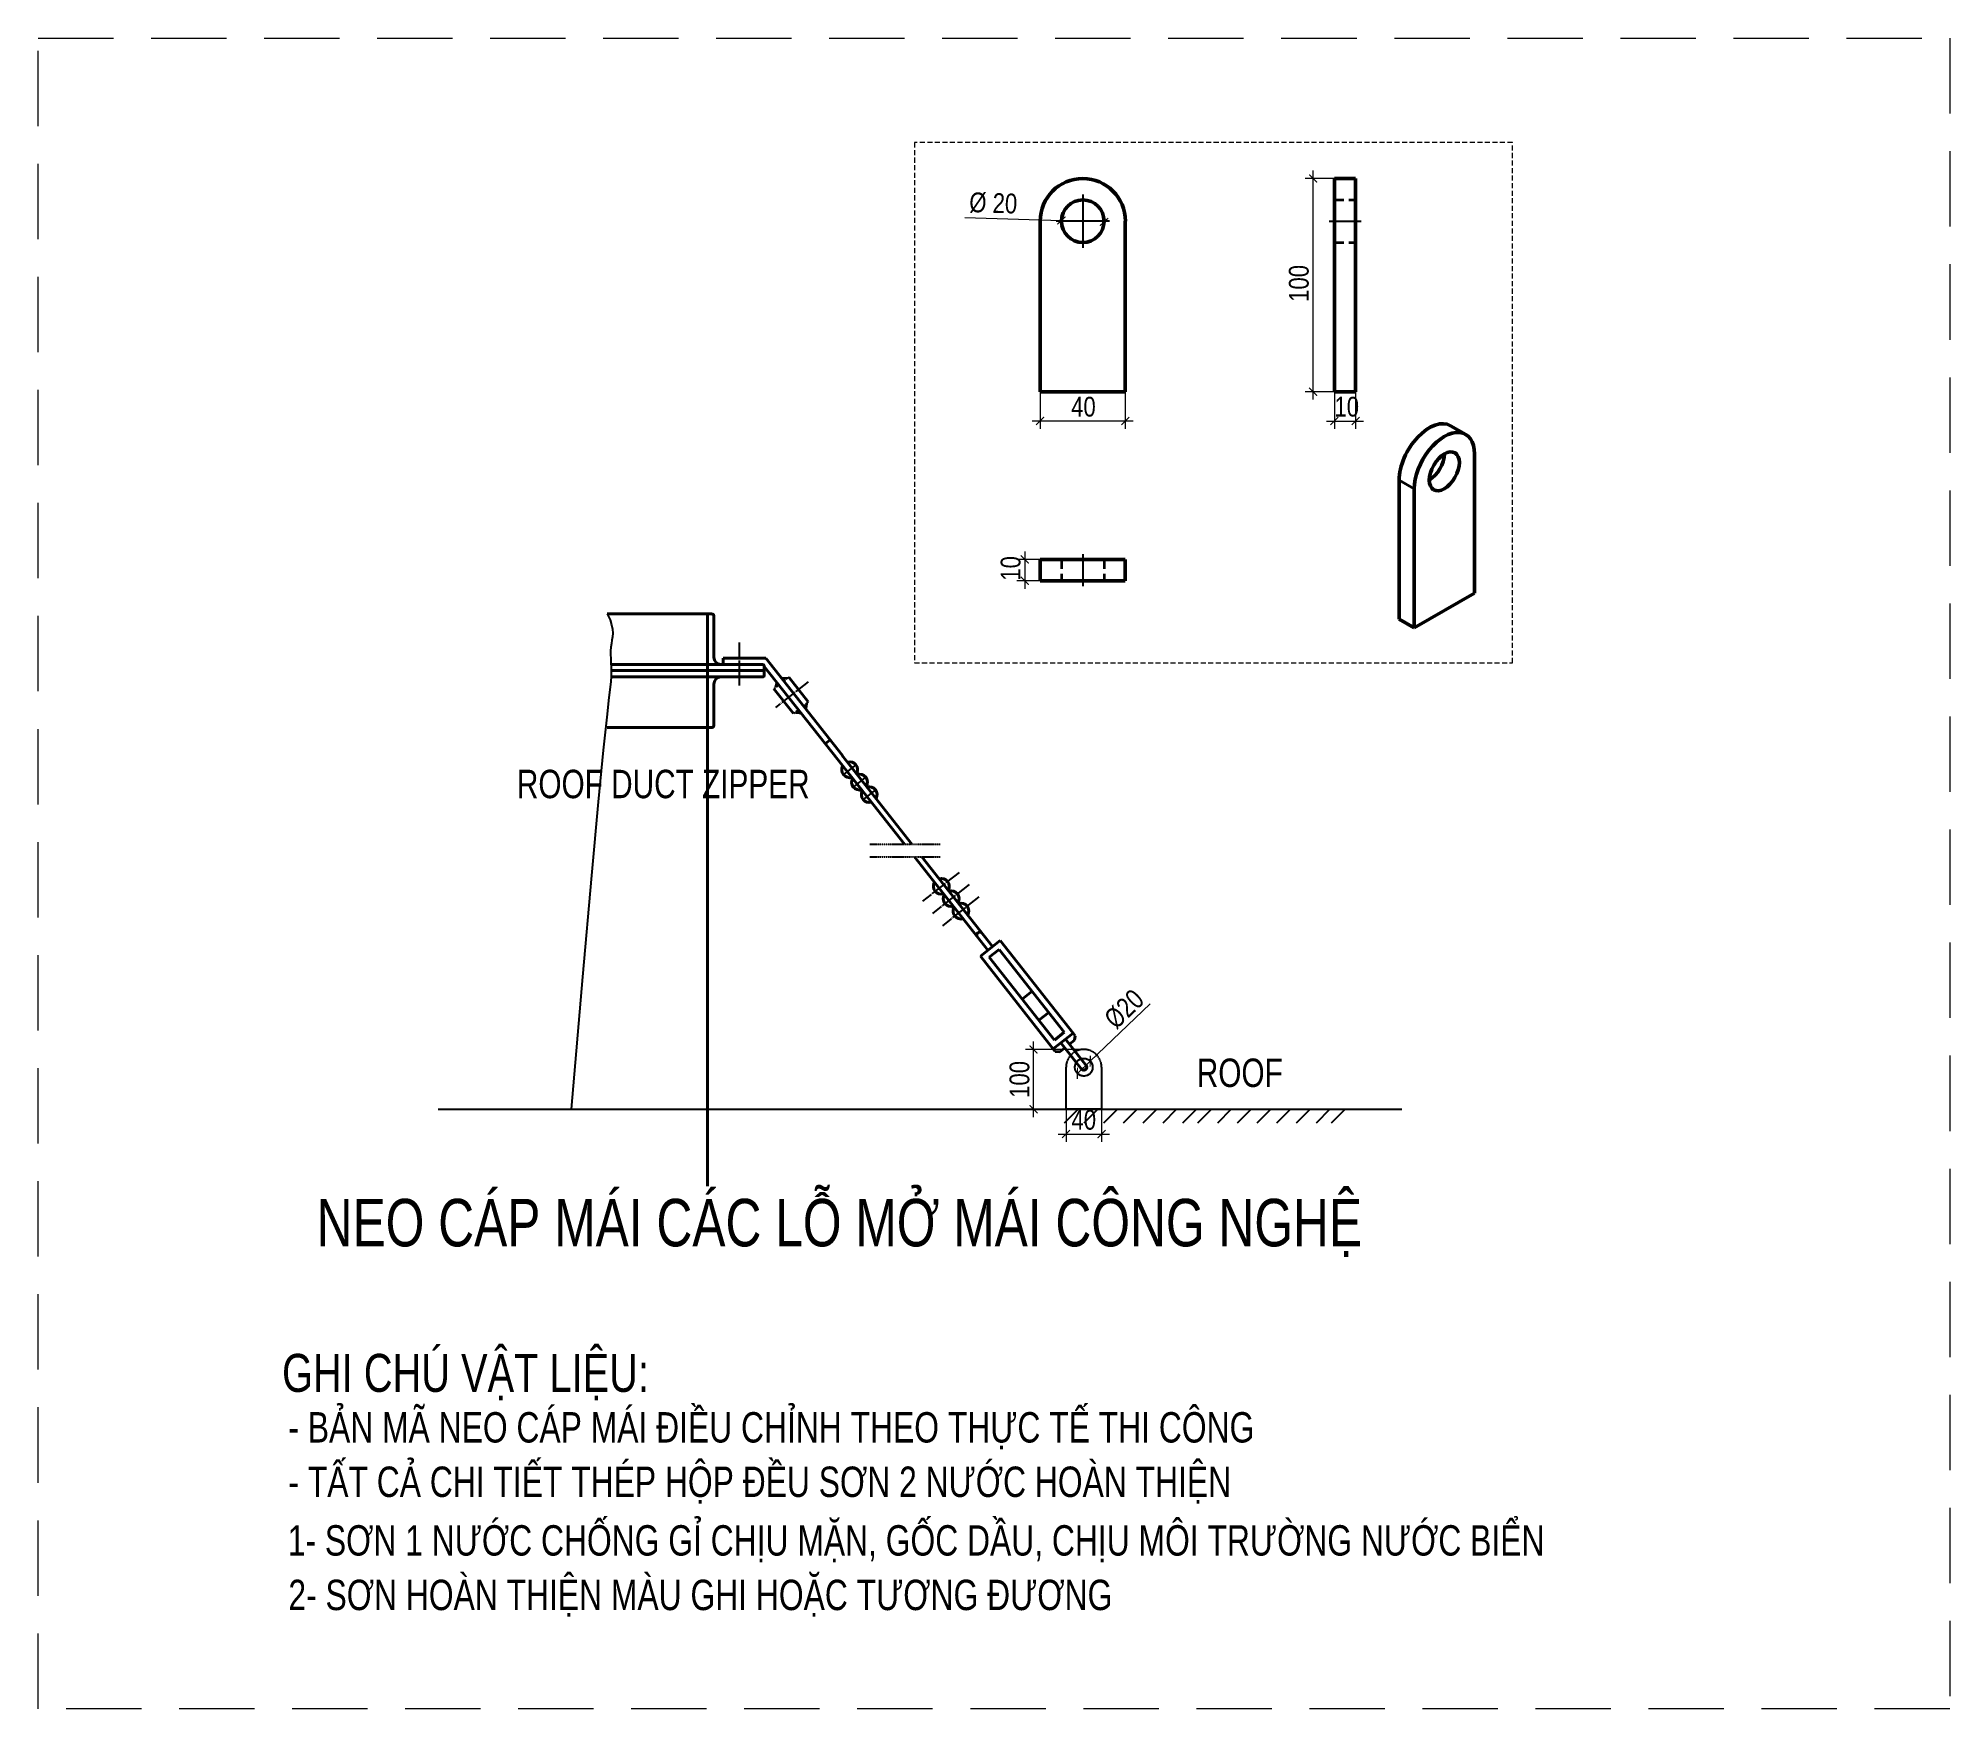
# Model space of a CAD drawing. Header units: millimetres. Extents: x -547695 to 905972, y -1055718 to 167349.
# Drawn here: x -535159 to -532742, y -1055718 to -1053607 of the extents above; entities that cross this region are included whole.
import ezdxf
from ezdxf.enums import TextEntityAlignment as Align

# ---------------------------------------------------------------- set-up
doc = ezdxf.new("R2010")
doc.units = ezdxf.units.MM
for name, pattern in [('CENTER', [50.8, 31.75, -6.35, 6.35, -6.35]), ('CENTER2', [1.125, 0.75, -0.125, 0.125, -0.125]), ('Chain', [13.68, 9.12, -1.14, 2.28, -1.14]), ('DASHED', [0.75, 0.5, -0.25]), ('HIDDEN', [9.525, 6.35, -3.175]), ('PHANTOM', [2.5, 1.25, -0.25, 0.25, -0.25, 0.25, -0.25]), ('View- chi tiet Neo Cap Bao Ho$0$HIDDEN', [9.525, 6.35, -3.175]), ('X', [6, 4.5, -1.5]), ('Z', [22.5, 20, -1, 0.5, -1])]:
    doc.linetypes.add(name, pattern=pattern)
doc.layers.get('DEFPOINTS').update_dxf_attribs({"color": 1, "lineweight": 25})
for name, color, linetype, lineweight in [('A-DIMS', 8, 'Continuous', 9), ('A-HIDD', 45, 'HIDDEN', 9), ('Hidden (ISO)', 7, 'DASHED', 35), ('SL粗实线', 7, 'Continuous', 40), ('View- chi tiet Neo Cap Bao Ho$0$KT-NetKhuat', 147, 'View- chi tiet Neo Cap Bao Ho$0$HIDDEN', 13), ('View- chi tiet Neo Cap Bao Ho$0$NTT-8-THAY', 7, 'Continuous', 18), ('Visible (ISO)', 7, 'Continuous', 50), ('Visible Narrow (ISO)', 7, 'Continuous', 35)]:
    doc.layers.add(name, color=color, linetype=linetype, lineweight=lineweight)
for name, color, linetype in [('CAO中心线', 1, 'CENTER2'), ('CENTER_LINE', 1, 'CENTER'), ('SL双点划线', 6, 'PHANTOM'), ('SL点划线', 1, 'Z'), ('SL细实线', 3, 'Continuous'), ('SL虚线', 4, 'X'), ('W-PUMP', 5, 'Continuous')]:
    doc.layers.add(name, color=color, linetype=linetype)
doc.styles.add('View- chi tiet Neo Cap Bao Ho$0$Style-Arial', font='arial.ttf')
doc.styles.add('VTK_Arial', font='arial.ttf', dxfattribs={"width": 0.8})
doc.dimstyles.new('A-2.5-DIM10', dxfattribs={"dimscale": 10, "dimtxt": 2.5, "dimasz": 1, "dimexe": 1, "dimexo": 0, "dimgap": 0.5, "dimtad": 1, "dimdec": 0, "dimzin": 12, "dimdsep": 46, "dimtxsty": 'VTK_Arial', "dimblk": 'ARCHTICK', "dimcen": 0, "dimdle": 1, "dimclrd": 256, "dimclre": 256, "dimclrt": 7, "dimadec": 1, "dimazin": 3, "dimtfac": 1, "dimtdec": 0, "dimtmove": 0, "dimatfit": 2, "dimfxl": 20, "dimtolj": 1, "dimtzin": 0, "dimlwd": -1, "dimlwe": -1, "dimarcsym": 0})

msp = doc.modelspace()

# ---------------------------------------------------------------- texts
at = {"layer": 'View- chi tiet Neo Cap Bao Ho$0$NTT-8-THAY', "style": 'View- chi tiet Neo Cap Bao Ho$0$Style-Arial', "width": 0.75}
for s, height, p in [('ROOF DUCT ZIPPER', 35.922, (-534368.4, -1054549.5)), ('ROOF', 35.92, (-533639.5, -1054914.5))]:
    msp.add_text(s, height=height, dxfattribs=at).set_placement(p, align=Align.MIDDLE)
for s, height, p in [('NEO CÁP MÁI CÁC LỖ MỞ MÁI CÔNG NGHỆ', 60, (-534806.6, -1055133.9)), ('GHI CHÚ VẬT LIỆU:', 48, (-534850.3, -1055317.8)), ('- BẢN MÃ NEO CÁP MÁI ĐIỀU CHỈNH THEO THỰC TẾ THI CÔNG', 38.4, (-534842.3, -1055381.8)), ('- TẤT CẢ CHI TIẾT THÉP HỘP ĐỀU SƠN 2 NƯỚC HOÀN THIỆN', 38.4, (-534842.3, -1055450.6)), ('1- SƠN 1 NƯỚC CHỐNG GỈ CHỊU MẶN, GỐC DẦU, CHỊU MÔI TRƯỜNG NƯỚC BIỂN', 38.4, (-534843.1, -1055524.7)), ('2- SƠN HOÀN THIỆN MÀU GHI HOẶC TƯƠNG ĐƯƠNG', 38.4, (-534842.3, -1055593.6))]:
    msp.add_text(s, height=height, dxfattribs=at).set_placement(p)

# ---------------------------------------------------------------- blocks, each defined once
blk = doc.blocks.new('_ARCHTICK')
at = {"color": 0, "linetype": 'ByBlock', "const_width": 0.15}
blk.add_lwpolyline([(-0.5, -0.5), (0.5, 0.5)], dxfattribs=at)
blk = doc.blocks.new('*D1059')
at = {"layer": 'A-DIMS', "transparency": 16777216}
for p in [(-533752.8, -1054827.3), (-533844.8, -1054915.3)]:
    blk.add_line(p, (-533828.6, -1054899.8), dxfattribs=at)
at = {"layer": 'DEFPOINTS', "color": 0, "transparency": 16777216}
for p in [(-533844.8, -1054915.3), (-533828.6, -1054899.8)]:
    blk.add_point(p, dxfattribs=at)
at = {"layer": 'A-DIMS', "transparency": 16777216, "xscale": 10, "yscale": 10, "zscale": 10}
for p, rotation in [((-533828.6, -1054899.8), 43.72173848234046), ((-533844.8, -1054915.3), 223.7217384823403)]:
    blk.add_blockref('_ARCHTICK', p, dxfattribs=dict(at, rotation=rotation))
at = {"layer": 'A-DIMS', "color": 7, "transparency": 16777216, "insert": (-533785.5, -1054834), "char_height": 25, "attachment_point": 5, "rotation": 43.7217, "style": 'VTK_Arial'}
blk.add_mtext('\\A1;{\\ftxt|b0|i0|c134|p2;%%C}20', dxfattribs=at)
blk = doc.blocks.new('*D1060')
at = {"layer": 'A-DIMS', "transparency": 16777216}
for p, q in [((-533836.7, -1054885.1), (-533910.2, -1054885.1)), ((-533900.2, -1054970.7), (-533900.2, -1054875.1)), ((-533836.7, -1054960.7), (-533910.2, -1054960.7))]:
    blk.add_line(p, q, dxfattribs=at)
at = {"layer": 'DEFPOINTS', "color": 0, "transparency": 16777216}
for p in [(-533900.2, -1054885.1), (-533836.7, -1054885.1), (-533836.7, -1054960.7)]:
    blk.add_point(p, dxfattribs=at)
at = {"layer": 'A-DIMS', "transparency": 16777216, "xscale": 10, "yscale": 10, "zscale": 10}
for p, rotation in [((-533900.2, -1054885.1), 90), ((-533900.2, -1054960.7), 270)]:
    blk.add_blockref('_ARCHTICK', p, dxfattribs=dict(at, rotation=rotation))
at = {"layer": 'A-DIMS', "color": 7, "transparency": 16777216, "insert": (-533917.9, -1054922.9), "char_height": 25, "attachment_point": 5, "rotation": 90, "style": 'VTK_Arial'}
blk.add_mtext('\\A1;100', dxfattribs=at)
blk = doc.blocks.new('*D1061')
at = {"layer": 'A-DIMS', "transparency": 16777216}
for p, q in [((-533859.2, -1054960.7), (-533859.2, -1055001.9)), ((-533814.3, -1054960.7), (-533814.3, -1055001.9)), ((-533869.2, -1054991.9), (-533804.3, -1054991.9))]:
    blk.add_line(p, q, dxfattribs=at)
at = {"layer": 'DEFPOINTS', "color": 0, "transparency": 16777216}
for p in [(-533859.2, -1054960.7), (-533814.3, -1054960.7), (-533814.3, -1054991.9)]:
    blk.add_point(p, dxfattribs=at)
at = {"layer": 'A-DIMS', "transparency": 16777216, "xscale": 10, "yscale": 10, "zscale": 10, "rotation": 180}
blk.add_blockref('_ARCHTICK', (-533859.2, -1054991.9), dxfattribs=at)
at = {"layer": 'A-DIMS', "transparency": 16777216, "xscale": 10, "yscale": 10, "zscale": 10}
blk.add_blockref('_ARCHTICK', (-533814.3, -1054991.9), dxfattribs=at)
at = {"layer": 'A-DIMS', "color": 7, "transparency": 16777216, "insert": (-533836.7, -1054974.1), "char_height": 25, "attachment_point": 5, "style": 'VTK_Arial'}
blk.add_mtext('\\A1;40', dxfattribs=at)
blk = doc.blocks.new('*D1062')
at = {"layer": 'A-DIMS', "transparency": 16777216}
for p, q in [((-533891.9, -1054053.8), (-533891.9, -1054100.7)), ((-533784.2, -1054053.8), (-533784.2, -1054100.7)), ((-533901.9, -1054090.7), (-533774.2, -1054090.7))]:
    blk.add_line(p, q, dxfattribs=at)
at = {"layer": 'DEFPOINTS', "color": 0, "transparency": 16777216}
for p in [(-533891.9, -1054053.8), (-533784.2, -1054053.8), (-533784.2, -1054090.7)]:
    blk.add_point(p, dxfattribs=at)
at = {"layer": 'A-DIMS', "transparency": 16777216, "xscale": 10, "yscale": 10, "zscale": 10, "rotation": 180}
blk.add_blockref('_ARCHTICK', (-533891.9, -1054090.7), dxfattribs=at)
at = {"layer": 'A-DIMS', "transparency": 16777216, "xscale": 10, "yscale": 10, "zscale": 10}
blk.add_blockref('_ARCHTICK', (-533784.2, -1054090.7), dxfattribs=at)
at = {"layer": 'A-DIMS', "color": 7, "transparency": 16777216, "insert": (-533852.7, -1054060.2), "char_height": 25, "attachment_point": 1, "style": 'VTK_Arial'}
blk.add_mtext('\\A1;40', dxfattribs=at)
blk = doc.blocks.new('*D1063')
at = {"layer": 'A-DIMS', "transparency": 16777216}
for p, q in [((-533519.9, -1053784.4), (-533556.8, -1053784.4)), ((-533546.8, -1054063.8), (-533546.8, -1053774.4)), ((-533519.9, -1054053.8), (-533556.8, -1054053.8))]:
    blk.add_line(p, q, dxfattribs=at)
at = {"layer": 'DEFPOINTS', "color": 0, "transparency": 16777216}
for p in [(-533546.8, -1053784.4), (-533519.9, -1053784.4), (-533519.9, -1054053.8)]:
    blk.add_point(p, dxfattribs=at)
at = {"layer": 'A-DIMS', "transparency": 16777216, "xscale": 10, "yscale": 10, "zscale": 10}
for p, rotation in [((-533546.8, -1053784.4), 90), ((-533546.8, -1054053.8), 270)]:
    blk.add_blockref('_ARCHTICK', p, dxfattribs=dict(at, rotation=rotation))
at = {"layer": 'A-DIMS', "color": 7, "transparency": 16777216, "insert": (-533577.4, -1053940.2), "char_height": 25, "attachment_point": 1, "rotation": 90, "style": 'VTK_Arial'}
blk.add_mtext('\\A1;100', dxfattribs=at)
blk = doc.blocks.new('*D1064')
at = {"layer": 'A-DIMS', "transparency": 16777216}
for p in [(-533987.1, -1053833.4), (-533811.1, -1053839.2)]:
    blk.add_line(p, (-533865, -1053837.4), dxfattribs=at)
at = {"layer": 'DEFPOINTS', "color": 0, "transparency": 16777216}
for p in [(-533865, -1053837.4), (-533811.1, -1053839.2)]:
    blk.add_point(p, dxfattribs=at)
at = {"layer": 'A-DIMS', "transparency": 16777216, "xscale": 10, "yscale": 10, "zscale": 10}
for p, rotation in [((-533865, -1053837.4), 178.133506928492), ((-533811.1, -1053839.2), 358.1335069284921)]:
    blk.add_blockref('_ARCHTICK', p, dxfattribs=dict(at, rotation=rotation))
at = {"layer": 'A-DIMS', "color": 7, "transparency": 16777216, "insert": (-533981, -1053801.7), "char_height": 25, "attachment_point": 1, "rotation": 358.1335, "style": 'VTK_Arial'}
blk.add_mtext('\\A1;%%C 20', dxfattribs=at)
blk = doc.blocks.new('*D1065')
at = {"layer": 'A-DIMS', "transparency": 16777216}
for p, q in [((-533519.9, -1054053.8), (-533519.9, -1054100.8)), ((-533493, -1054053.8), (-533493, -1054100.8)), ((-533529.9, -1054090.8), (-533483, -1054090.8))]:
    blk.add_line(p, q, dxfattribs=at)
at = {"layer": 'DEFPOINTS', "color": 0, "transparency": 16777216}
for p in [(-533519.9, -1054053.8), (-533493, -1054053.8), (-533493, -1054090.8)]:
    blk.add_point(p, dxfattribs=at)
at = {"layer": 'A-DIMS', "transparency": 16777216, "xscale": 10, "yscale": 10, "zscale": 10, "rotation": 180}
blk.add_blockref('_ARCHTICK', (-533519.9, -1054090.8), dxfattribs=at)
at = {"layer": 'A-DIMS', "transparency": 16777216, "xscale": 10, "yscale": 10, "zscale": 10}
blk.add_blockref('_ARCHTICK', (-533493, -1054090.8), dxfattribs=at)
at = {"layer": 'A-DIMS', "color": 7, "transparency": 16777216, "insert": (-533519.8, -1054060.2), "char_height": 25, "attachment_point": 1, "style": 'VTK_Arial'}
blk.add_mtext('\\A1;10', dxfattribs=at)
blk = doc.blocks.new('*D1066')
at = {"layer": 'A-DIMS', "transparency": 16777216}
for p, q in [((-533891.9, -1054265.7), (-533921.3, -1054265.7)), ((-533911.3, -1054255.7), (-533911.3, -1054302.7)), ((-533891.9, -1054292.7), (-533921.3, -1054292.7))]:
    blk.add_line(p, q, dxfattribs=at)
at = {"layer": 'DEFPOINTS', "color": 0, "transparency": 16777216}
for p in [(-533891.9, -1054265.7), (-533911.3, -1054292.7), (-533891.9, -1054292.7)]:
    blk.add_point(p, dxfattribs=at)
at = {"layer": 'A-DIMS', "transparency": 16777216, "xscale": 10, "yscale": 10, "zscale": 10}
for p, rotation in [((-533911.3, -1054265.7), 90), ((-533911.3, -1054292.7), 270)]:
    blk.add_blockref('_ARCHTICK', p, dxfattribs=dict(at, rotation=rotation))
at = {"layer": 'A-DIMS', "color": 7, "transparency": 16777216, "insert": (-533941.8, -1054292.6), "char_height": 25, "attachment_point": 1, "rotation": 90, "style": 'VTK_Arial'}
blk.add_mtext('\\A1;10', dxfattribs=at)

# ---------------------------------------------------------------- dimensions: what is measured, and where the dimension line sits
at = {"layer": 'A-DIMS'}
for base, p1, p2, angle, text, picture, middle in [((-533546.8, -1053784.4, 0), (-533519.9, -1054053.8, 0), (-533519.9, -1053784.4, 0), 90, '100', '*D1063', (-533546.8, -1053919.1, 0)), ((-533784.2, -1054090.7, 0), (-533891.9, -1054053.8, 0), (-533784.2, -1054053.8, 0), 180, '40', '*D1062', (-533838, -1054090.7, 0)), ((-533493, -1054090.8, 0), (-533519.9, -1054053.8, 0), (-533493, -1054053.8, 0), 180, '10', '*D1065', (-533506.4, -1054090.8, 0)), ((-533911.3, -1054292.7, 0), (-533891.9, -1054265.7, 0), (-533891.9, -1054292.7, 0), 90, '10', '*D1066', (-533911.3, -1054279.2, 0))]:
    dim = msp.add_linear_dim(base=base, p1=p1, p2=p2, angle=angle, text=text, dimstyle='A-2.5-DIM10', override={"dimpost": '\\X'}, dxfattribs=at)
    dim.commit()
    dim.dimension.update_dxf_attribs({"geometry": picture, "text_midpoint": middle, "dimtype": 160})
for p1, p2, text, override, picture, middle in [((-533811.1, -1053839.2, 0), (-533865, -1053837.4, 0), '%%C 20', {"dimpost": '\\X'}, '*D1064', (-533953, -1053834.5, 0)), ((-533844.8, -1054915.3), (-533828.6, -1054899.8), '{\\ftxt|b0|i0|c134|p2;%%C}20', {"dimpost": '\\X', "dimblk": 'ARCHTICK'}, '*D1059', (-533773.2, -1054846.8))]:
    dim = msp.add_diameter_dim_2p(p1=p1, p2=p2, text=text, dimstyle='A-2.5-DIM10', override=override, dxfattribs=at)
    dim.commit()
    dim.dimension.update_dxf_attribs({"geometry": picture, "text_midpoint": middle, "dimtype": 163})
dim = msp.add_linear_dim(base=(-533900.2, -1054885.1), p1=(-533836.7, -1054960.7), p2=(-533836.7, -1054885.1), angle=90, text='100', dimstyle='A-2.5-DIM10', override={"dimpost": '\\X', "dimblk": 'ARCHTICK'}, dxfattribs=at)
dim.commit()
dim.dimension.update_dxf_attribs({"geometry": '*D1060', "text_midpoint": (-533917.9, -1054922.9)})
dim = msp.add_linear_dim(base=(-533814.3, -1054991.9), p1=(-533859.2, -1054960.7), p2=(-533814.3, -1054960.7), text='40', dimstyle='A-2.5-DIM10', override={"dimpost": '\\X', "dimblk": 'ARCHTICK'}, dxfattribs=at)
dim.commit()
dim.dimension.update_dxf_attribs({"geometry": '*D1061', "text_midpoint": (-533836.7, -1054974.1)})

# ---------------------------------------------------------------- linework, layer by layer
at = {"layer": 'A-HIDD', "ltscale": 15}
msp.add_lwpolyline([(-532741.9, -1055718.3), (-535158.6, -1055718.3), (-535158.6, -1053607), (-532741.9, -1053607)], close=True, dxfattribs=at)
at = {"layer": 'CAO中心线'}
for p, q in [((-533859.2, -1054960.7), (-533859.2, -1054907.5)), ((-533814.3, -1054907.5), (-533814.3, -1054960.7)), ((-533814.3, -1054960.7), (-533859.2, -1054960.7))]:
    msp.add_line(p, q, dxfattribs=at)
msp.add_circle((-533836.7, -1054907.5), 11.2, dxfattribs=at)
msp.add_arc((-533836.7, -1054907.5), 22.5, 0, 180, dxfattribs=at)
at = {"layer": 'CENTER_LINE', "linetype": 'Chain', "ltscale": 23.990969}
for p, q in [((-533838, -1053804.6), (-533838, -1053872)), ((-533804.4, -1053838.3), (-533871.7, -1053838.3)), ((-533526.6, -1053838.3), (-533486.2, -1053838.3)), ((-533838, -1054259), (-533838, -1054299.4))]:
    msp.add_line(p, q, dxfattribs=at)
at = {"layer": 'Hidden (ISO)', "ltscale": 24.17795}
for p, q in [((-533519.9, -1053811.3), (-533493, -1053811.3)), ((-533519.9, -1053865.2), (-533493, -1053865.2)), ((-533865, -1054265.7), (-533865, -1054292.7)), ((-533811.1, -1054265.7), (-533811.1, -1054292.7))]:
    msp.add_line(p, q, dxfattribs=at)
at = {"layer": 'SL双点划线'}
for p, q in [((-534107, -1054625.6), (-534018, -1054625.6)), ((-534107, -1054641.6), (-534018, -1054641.6))]:
    msp.add_line(p, q, dxfattribs=at)
at = {"layer": 'SL点划线'}
for p, q in [((-534272.5, -1054370.8), (-534272.5, -1054425.2)), ((-534185, -1054420.4), (-534226.3, -1054452.9)), ((-534124.8, -1054525.4), (-534140.5, -1054537.7)), ((-534112.5, -1054541.1), (-534128.2, -1054553.4)), ((-534100.2, -1054556.8), (-534115.8, -1054569.1)), ((-533994.4, -1054661.2), (-534040.5, -1054697.5)), ((-533981.8, -1054676.7), (-534028, -1054713.1)), ((-533969.2, -1054692.1), (-534015.5, -1054728.6))]:
    msp.add_line(p, q, dxfattribs=at)
at = {"layer": 'SL粗实线'}
for p, q in [((-534439.1, -1054334.5), (-534312.4, -1054334.5)), ((-534312.4, -1054334.5), (-534307, -1054334.5)), ((-534312.4, -1054334.5), (-534312.4, -1054406.3)), ((-534304.4, -1054389.4), (-534304.4, -1054337.1)), ((-534292.5, -1054390.4), (-534238.7, -1054390.4)), ((-534292.5, -1054390.4), (-534292.5, -1054398.4)), ((-534238.7, -1054390.4), (-534141.9, -1054513.4)), ((-534295.4, -1054398.4), (-534434.4, -1054398.4)), ((-534295.4, -1054414.3), (-534434.3, -1054414.3)), ((-534434.2, -1054406.3), (-534240.6, -1054406.3)), ((-534312.4, -1054406.3), (-534312.4, -1055057.9)), ((-534312.4, -1054406.3), (-534240.6, -1054406.3)), ((-534312.4, -1054406.3), (-534240.6, -1054406.3)), ((-534295.4, -1054398.4), (-534243.2, -1054398.4)), ((-534295.4, -1054414.3), (-534243.2, -1054414.3)), ((-534240.6, -1054406.3), (-534240.6, -1054401)), ((-534240.6, -1054401), (-534148.2, -1054518.3)), ((-534240.6, -1054406.3), (-534240.6, -1054411.7)), ((-534209.7, -1054414.4), (-534185, -1054445.7)), ((-534304.4, -1054423.3), (-534304.4, -1054475.6)), ((-534228.5, -1054429.2), (-534203.8, -1054460.6)), ((-534439.1, -1054478.2), (-534312.4, -1054478.2)), ((-534312.4, -1054478.2), (-534307, -1054478.2)), ((-534157.3, -1054493.8), (-534163.6, -1054498.7)), ((-534148, -1054518.2), (-534063.4, -1054625.6)), ((-534142.1, -1054513.6), (-534053.9, -1054625.6)), ((-534050.9, -1054641.6), (-533957.9, -1054759.7)), ((-534041.3, -1054641.6), (-533952, -1054755.1)), ((-533942.4, -1054747.5), (-533967.5, -1054767.2)), ((-533942.4, -1054747.5), (-533850.2, -1054864.6)), ((-533967.5, -1054767.2), (-533872.8, -1054887.5)), ((-533943.7, -1054758.7), (-533956.3, -1054768.6)), ((-533956.3, -1054768.6), (-533873.9, -1054873.2)), ((-533943.7, -1054758.7), (-533861.4, -1054863.3)), ((-533902.1, -1054811.5), (-533914.7, -1054821.4)), ((-533881.1, -1054838.2), (-533893.7, -1054848.1)), ((-533850.2, -1054864.6), (-533875.3, -1054884.4)), ((-533861.4, -1054863.3), (-533873.9, -1054873.2)), ((-533859.8, -1054872.2), (-533833.8, -1054905.2)), ((-533848.4, -1054873.4), (-533854.8, -1054878.5)), ((-533847.7, -1054867.8), (-533850.2, -1054864.6)), ((-533848.4, -1054873.4), (-533847.7, -1054867.8)), ((-533867.2, -1054888.2), (-533872.8, -1054887.5)), ((-533860.7, -1054883.1), (-533867.2, -1054888.2)), ((-533865.7, -1054876.8), (-533839.7, -1054909.9))]:
    msp.add_line(p, q, dxfattribs=at)
for centre, radius, start, end in [((-534307, -1054337.1), 2.59, 0, 90), ((-534295.4, -1054389.4), 8.98, 180, 270), ((-534295.4, -1054423.3), 8.98, 90, 180), ((-534243.2, -1054401), 2.59, 0, 90), ((-534243.2, -1054411.7), 2.59, 270, 0), ((-534307, -1054475.6), 2.59, 270, 0), ((-534132.7, -1054531.6), 9.98, 150.2333, 286.1846), ((-534132.7, -1054531.6), 9.98, 330.2333, 106.1846), ((-534120.3, -1054547.2), 9.98, 150.2333, 286.1846), ((-534120.3, -1054547.2), 9.98, 330.2333, 106.1846), ((-534108, -1054562.9), 9.98, 150.2333, 286.1846), ((-534108, -1054562.9), 9.98, 330.2333, 106.1846), ((-534016.8, -1054678.8), 9.98, 150.2333, 286.1846), ((-534016.8, -1054678.8), 9.98, 330.2333, 106.1846), ((-534004.4, -1054694.5), 9.98, 150.2333, 286.1846), ((-534004.4, -1054694.5), 9.98, 330.2333, 106.1846), ((-533992.1, -1054710.2), 9.98, 150.2333, 286.1846), ((-533992.1, -1054710.2), 9.98, 330.2333, 106.1846), ((-533968.3, -1054740.4), 3.74, 38.209, 218.209), ((-533836.7, -1054907.5), 3.74, 218.209, 38.209)]:
    msp.add_arc(centre, radius, start, end, dxfattribs=at)
at = {"layer": 'SL细实线'}
msp.add_lwpolyline([(-534439.1, -1054334.5), (-534435.7, -1054341.9), (-534433.6, -1054348.3), (-534432.5, -1054353.9), (-534432.3, -1054358.9), (-534432.6, -1054363.5), (-534433.3, -1054367.9), (-534434, -1054372.1), (-534434.6, -1054376.5), (-534434.9, -1054381.1), (-534434.9, -1054385.9), (-534434.7, -1054391), (-534434.5, -1054396.3), (-534434.2, -1054401.9), (-534434.1, -1054407.6), (-534434.2, -1054413.6), (-534434.6, -1054419.8), (-534435.5, -1054427.1), (-534437.1, -1054440.3), (-534439.9, -1054465.1), (-534444.3, -1054507), (-534450.6, -1054571.9), (-534459.1, -1054665.4), (-534470.4, -1054793.1), (-534484.7, -1054960.7)], dxfattribs=at)
for points in [[(-534209.7, -1054414.4), (-534216, -1054419.3), (-534219.9, -1054414.4)], [(-534228.5, -1054429.2), (-534222.2, -1054424.3), (-534226.1, -1054419.3)], [(-534203.8, -1054460.6), (-534197.5, -1054455.6), (-534192.8, -1054461.7)], [(-534185, -1054445.7), (-534191.3, -1054450.7), (-534186.6, -1054456.7)]]:
    msp.add_solid(points, dxfattribs=at)
at = {"layer": 'SL虚线'}
for p, q in [((-534209.7, -1054414.4), (-534216, -1054419.3)), ((-534222.2, -1054424.3), (-534228.5, -1054429.2)), ((-534197.5, -1054455.6), (-534203.8, -1054460.6)), ((-534185, -1054445.7), (-534191.3, -1054450.7))]:
    msp.add_line(p, q, dxfattribs=at)
at = {"layer": 'View- chi tiet Neo Cap Bao Ho$0$KT-NetKhuat'}
msp.add_lwpolyline([(-533294.7, -1053738.9), (-534050.8, -1053738.9), (-534050.8, -1054396.6), (-533294.7, -1054396.6)], close=True, dxfattribs=at)
at = {"layer": 'Visible (ISO)'}
for p, q in [((-533519.9, -1053838.3), (-533519.9, -1053784.4)), ((-533519.9, -1053784.4), (-533493, -1053784.4)), ((-533493, -1053838.3), (-533493, -1053784.4)), ((-533891.9, -1053838.3), (-533891.9, -1054053.8)), ((-533784.2, -1054053.8), (-533784.2, -1053838.3)), ((-533519.9, -1053838.3), (-533519.9, -1054053.8)), ((-533493, -1053838.3), (-533493, -1054053.8)), ((-533891.9, -1054053.8), (-533784.2, -1054053.8)), ((-533519.9, -1054053.8), (-533493, -1054053.8)), ((-533373, -1054096.7), (-533353.9, -1054107.7)), ((-533342.8, -1054308.4), (-533342.8, -1054132.4)), ((-533438, -1054165.4), (-533438, -1054341.4)), ((-533419, -1054176.4), (-533419, -1054352.3)), ((-533891.9, -1054265.7), (-533891.9, -1054292.7)), ((-533891.9, -1054265.7), (-533784.2, -1054265.7)), ((-533784.2, -1054265.7), (-533784.2, -1054292.7)), ((-533891.9, -1054292.7), (-533784.2, -1054292.7)), ((-533419, -1054352.3), (-533342.8, -1054308.4)), ((-533438, -1054341.4), (-533419, -1054352.3))]:
    msp.add_line(p, q, dxfattribs=at)
msp.add_circle((-533838, -1053838.3), 26.9, dxfattribs=at)
msp.add_arc((-533838, -1053838.3), 53.9, 0, 180, dxfattribs=at)
for centre, major_axis, start_param, end_param in [((-533399.9, -1054143.4), (26.9, 46.7), 0, 2.356194), ((-533380.9, -1054154.4), (26.9, 46.7), 5.497787, 8.63938), ((-533399.9, -1054143.4), (-13.5, -23.3), 0.785398, 2.356194)]:
    msp.add_ellipse(centre, major_axis=major_axis, ratio=0.57735, start_param=start_param, end_param=end_param, dxfattribs=at)
msp.add_ellipse((-533380.9, -1054154.4), major_axis=(-13.5, -23.3), ratio=0.57735, dxfattribs=at)
at = {"layer": 'Visible Narrow (ISO)'}
msp.add_line((-533438, -1054165.4), (-533419, -1054176.4), dxfattribs=at)
at = {"layer": 'W-PUMP'}
for p, q in [((-534652.8, -1054960.7), (-533434.7, -1054960.7)), ((-533844, -1054960.7), (-533861.6, -1054978.3)), ((-533819.1, -1054960.7), (-533836.7, -1054978.3)), ((-533794.1, -1054960.7), (-533811.8, -1054978.3)), ((-533769.2, -1054960.7), (-533786.8, -1054978.3)), ((-533744.2, -1054960.7), (-533761.9, -1054978.3)), ((-533719.3, -1054960.7), (-533736.9, -1054978.3)), ((-533694.3, -1054960.7), (-533712, -1054978.3)), ((-533675.1, -1054960.7), (-533692.8, -1054978.3)), ((-533675.1, -1054960.7), (-533692.8, -1054978.3)), ((-533650.2, -1054960.7), (-533667.8, -1054978.3)), ((-533625.3, -1054960.7), (-533642.9, -1054978.3)), ((-533600.3, -1054960.7), (-533618, -1054978.3)), ((-533575.4, -1054960.7), (-533593, -1054978.3)), ((-533550.4, -1054960.7), (-533568.1, -1054978.3)), ((-533525.5, -1054960.7), (-533543.1, -1054978.3)), ((-533506.3, -1054960.7), (-533523.9, -1054978.3))]:
    msp.add_line(p, q, dxfattribs=at)
msp.add_circle((-533836.7, -1054907.5), 11.2, dxfattribs=at)

msp.set_redraw_order([(e.dxf.handle, doc.entitydb.next_handle()) for e in msp.query("TEXT MTEXT ATTDEF DIMENSION ARC_DIMENSION")])  # texts and dimensions are drawn at this point

doc.saveas('drawing.dxf')
